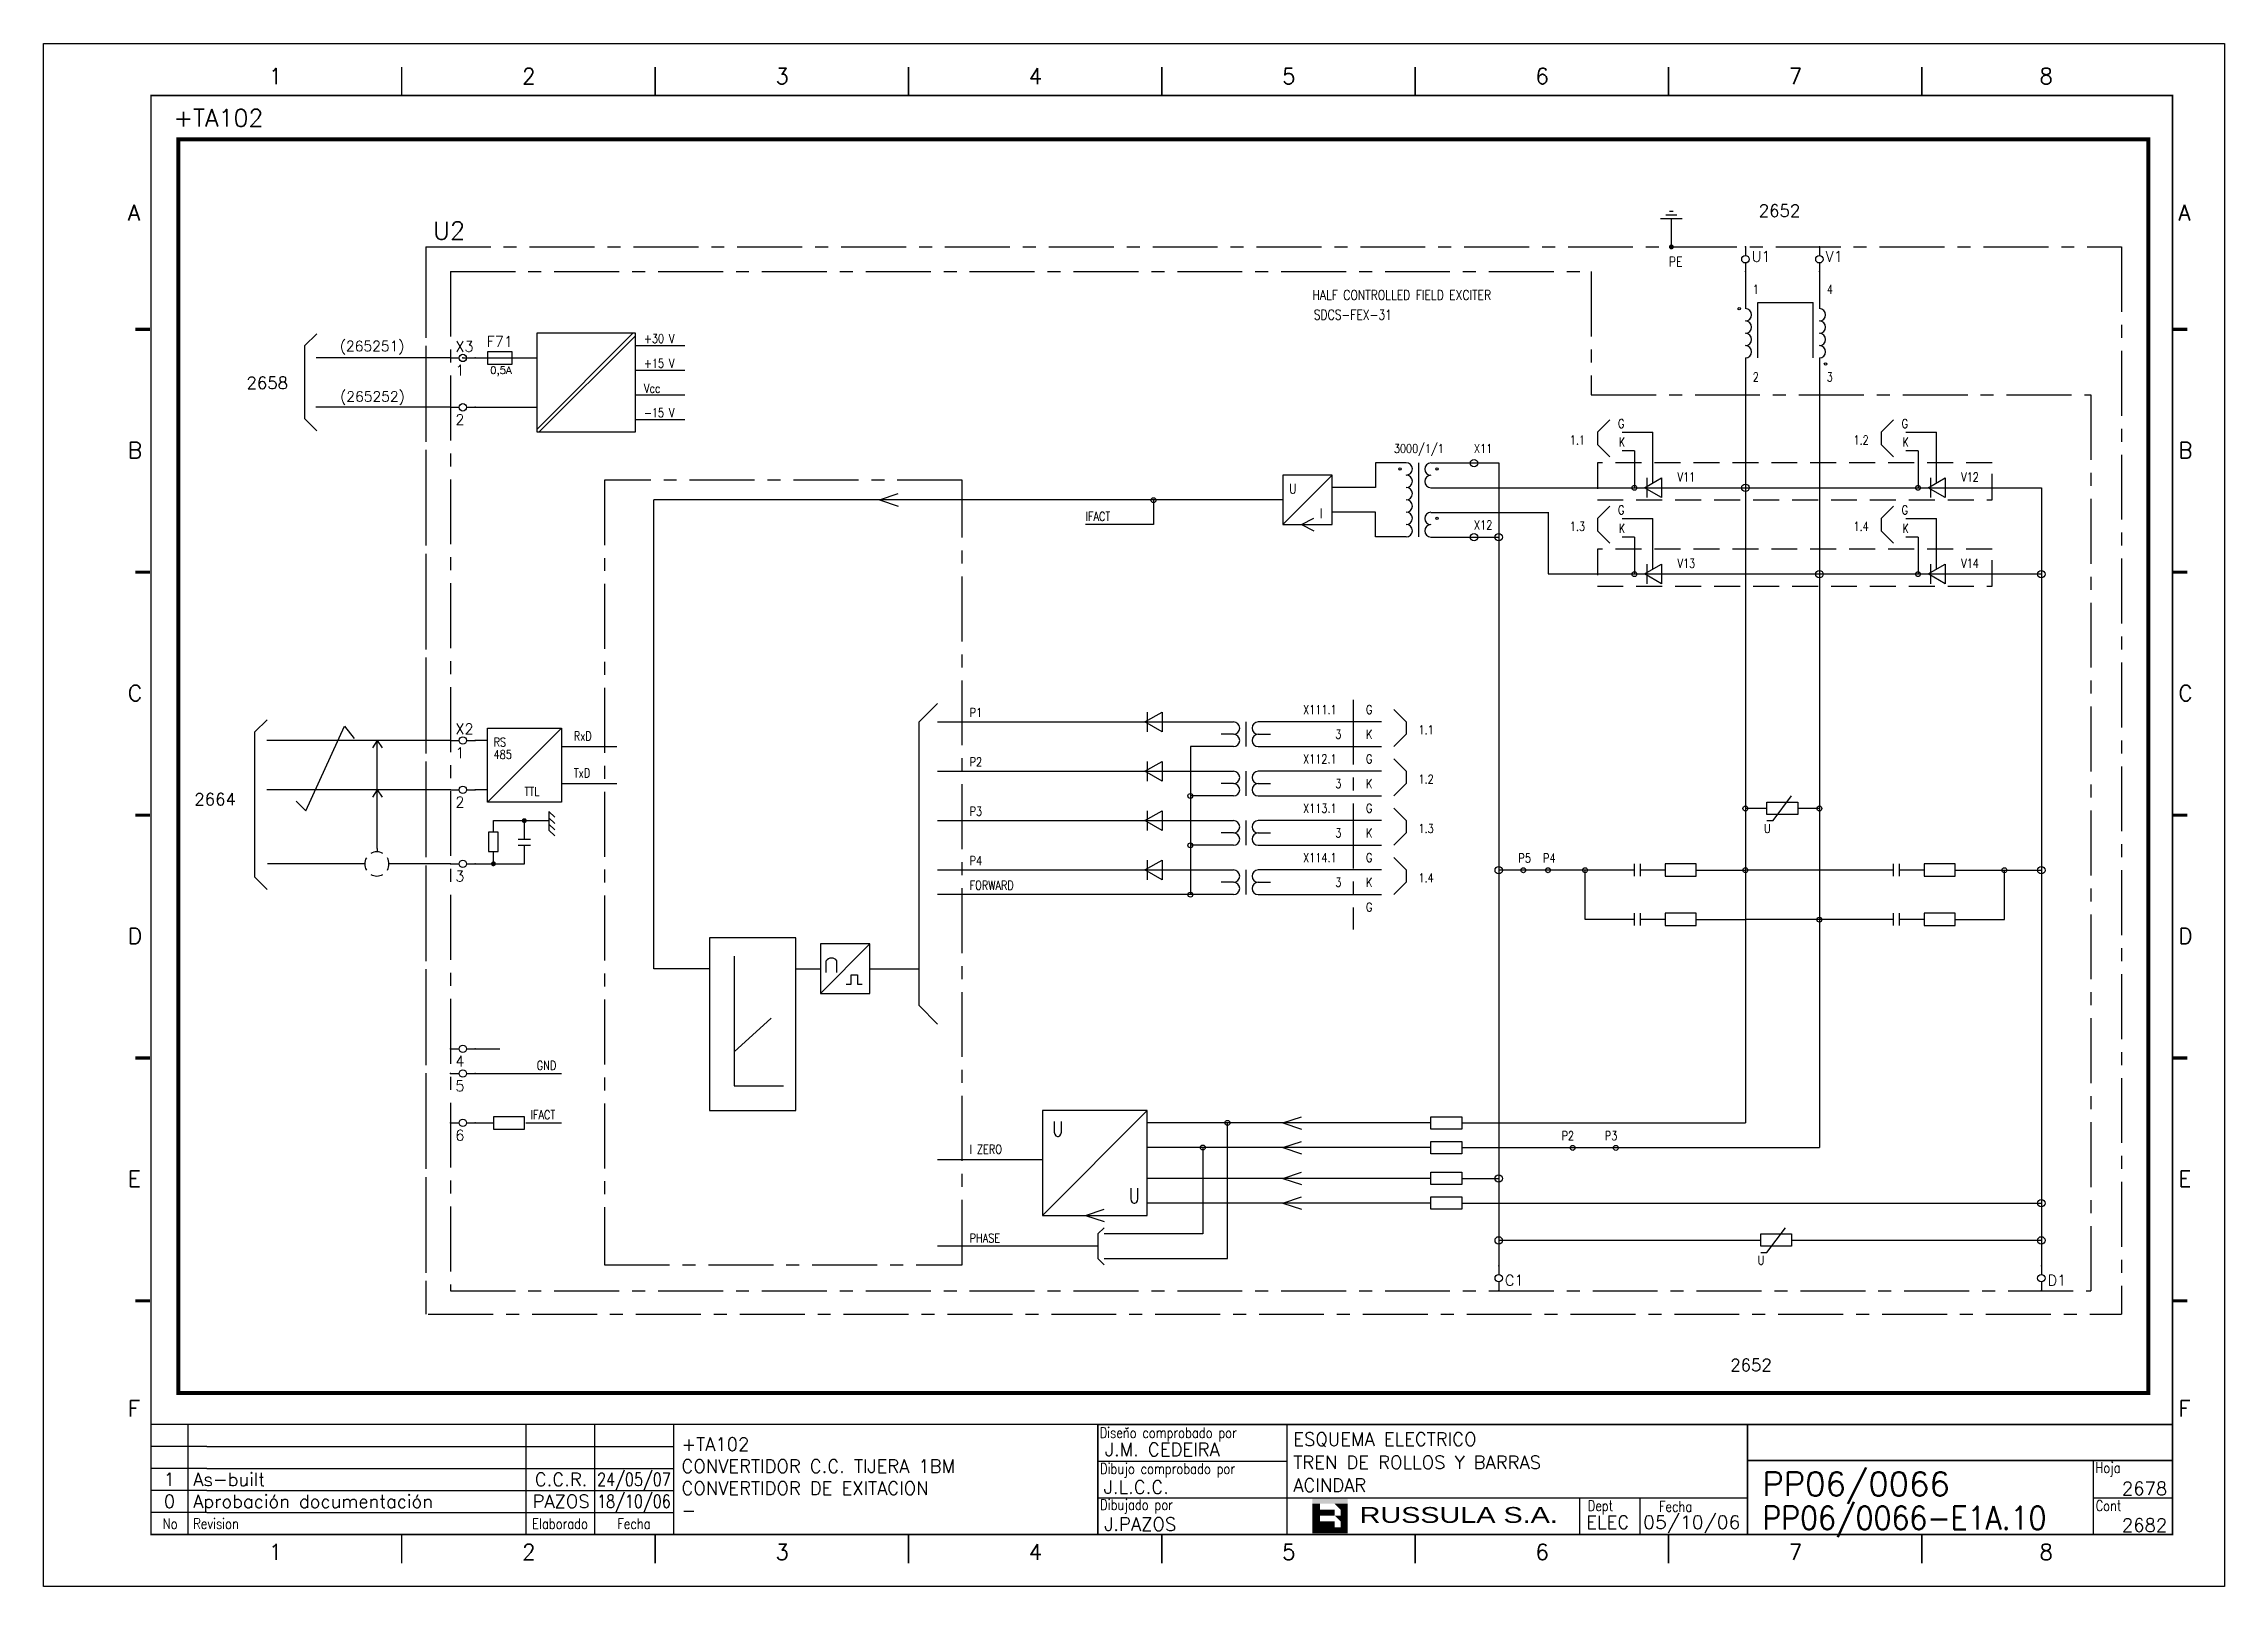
# Model space of a CAD drawing. Extents: x -25 to 1044, y -25744 to 292.
# Drawn here: x 323.4 to 743.4, y -17777.1 to -17480.1 of the extents above; entities that cross this region are included whole.
import ezdxf
from ezdxf.enums import TextEntityAlignment as Align

# ---------------------------------------------------------------- set-up
doc = ezdxf.new("R2010")
doc.units = 0
doc.header["$LTSCALE"] = 10
doc.header["$MEASUREMENT"] = 0
for name, pattern in [('CENTER', [2, 1.25, -0.25, 0.25, -0.25]), ('DASHDOT', [1, 0.5, -0.25, 0, -0.25]), ('DASHED', [0.75, 0.5, -0.25])]:
    doc.linetypes.add(name, pattern=pattern)
doc.layers.get('0').update_dxf_attribs({"linetype": 'CONTINUOUS'})
for name, color, linetype in [('1', 7, 'CONTINUOUS'), ('10', 5, 'CONTINUOUS'), ('102', 7, 'CONTINUOUS'), ('2', 7, 'CONTINUOUS'), ('25', 3, 'CONTINUOUS'), ('25K', 4, 'DASHED'), ('25PK', 4, 'CENTER'), ('35', 2, 'CONTINUOUS'), ('50', 1, 'CONTINUOUS'), ('8', 1, 'CONTINUOUS'), ('9', 6, 'CONTINUOUS'), ('DIBUJO', 7, 'CONTINUOUS'), ('NODE', 7, 'CONTINUOUS')]:
    doc.layers.add(name, color=color, linetype=linetype)
doc.styles.add('ABBSTYLE', font='ROMANS.SHX', dxfattribs={"width": 0.8})
doc.styles.add('HELVETICA', font='HELV.SHX')
doc.styles.add('LABEL', font='SIMPLEX', dxfattribs={"width": 0.8, "height": 4})
doc.styles.add('ROMANS', font='romans')
doc.styles.get("Standard").update_dxf_attribs({"font": 'simplex'})

msp = doc.modelspace()

# ---------------------------------------------------------------- texts
at = {"layer": '2', "color": 6}
for s, height, p in [('+TA102', 3.36, (348.46, -17496.07)), ('U2', 3.42, (398.45, -17517.8)), ('(265251)', 1.96, (380.48, -17539.29)), ('(265252)', 1.96, (380.54, -17549))]:
    msp.add_text(s, height=height, dxfattribs=at).set_placement(p)
at = {"layer": '2', "color": 7, "style": 'ROMANS'}
for s, p in [('2652', (653.74, -17513.42)), ('2658', (362.5, -17546.56)), ('2664', (352.45, -17626.72)), ('2652', (648.26, -17735.64))]:
    msp.add_text(s, height=2.333, dxfattribs=at).set_placement(p)
at = {"layer": '25', "style": 'ABBSTYLE', "width": 0.8}
for s, height, p in [('PE', 1.9, (636.44, -17523.02)), ('1', 1.71, (652.59, -17528.25)), ('4', 1.71, (666.84, -17528.25)), ('HALF CONTROLLED FIELD EXCITER', 1.9001, (567.8, -17529.43)), ('SDCS-FEX-31', 1.9001, (568.04, -17533.23)), ('+30 V', 1.71, (439.05, -17537.72)), ('+15 V', 1.71, (439.05, -17542.48)), ('2', 1.71, (652.59, -17545.11)), ('3', 1.71, (666.84, -17545.11)), ('Vcc', 1.71, (439.05, -17547.31)), ('-15 V', 1.71, (439.05, -17552)), ('1.1', 1.71, (617.36, -17557.25)), ('1.2', 1.71, (671.99, -17557.25)), ('3000/1/1', 1.71, (583.47, -17558.89)), ('X11', 1.71, (598.91, -17558.89)), ('V11', 1.71, (638.1, -17564.38)), ('V12', 1.71, (692.73, -17564.38)), ('U', 1.9, (563.29, -17566.72)), ('IFACT', 1.71, (524.1, -17571.95)), ('I', 1.9, (569.22, -17571.47)), ('X12', 1.71, (598.91, -17573.61)), ('1.3', 1.71, (617.36, -17573.88)), ('1.4', 1.71, (671.99, -17573.88)), ('V13', 1.71, (638.1, -17581)), ('V14', 1.71, (692.73, -17581)), ('P1', 1.71, (501.77, -17609.71)), ('RS', 1.71, (410.09, -17615.41)), ('RxD', 1.71, (425.53, -17614.23)), ('1.1', 1.71, (588.22, -17613.04)), ('485', 1.71, (410.09, -17617.79)), ('P2', 1.71, (501.77, -17619.21)), ('TxD', 1.71, (425.53, -17621.35)), ('1.2', 1.71, (588.22, -17622.54)), ('TTL', 1.71, (416.03, -17624.92)), ('P3', 1.71, (501.77, -17628.72)), ('1.3', 1.71, (588.22, -17632.04)), ('U', 1.71, (654.73, -17632.04)), ('P4', 1.71, (501.77, -17638.22)), ('1.4', 1.71, (588.22, -17641.54)), ('P5', 1.71, (607.46, -17637.74)), ('P4', 1.71, (612.21, -17637.74)), ('FORWARD', 1.71, (501.77, -17642.97)), ('GND', 1.71, (418.4, -17677.64)), ('IFACT', 1.71, (417.21, -17687.14)), ('U', 2.85, (517.68, -17690.47)), ('P2', 1.71, (615.78, -17691.18)), ('P3', 1.71, (624.09, -17691.18)), ('I ZERO', 1.71, (501.77, -17693.79)), ('U', 2.85, (532.41, -17703.3)), ('PHASE', 1.71, (501.77, -17710.9)), ('U', 1.71, (653.54, -17715.17))]:
    msp.add_text(s, height=height, dxfattribs=at).set_placement(p)
for s, p in [('G', (627.26, -17553.23)), ('K', (627.41, -17556.78)), ('G', (681.89, -17553.23)), ('K', (682.04, -17556.78)), ('G', (627.26, -17569.86)), ('K', (627.41, -17573.41)), ('G', (681.89, -17569.86)), ('K', (682.04, -17573.41)), ('X111.1', (569.22, -17608.29)), ('G', (578.72, -17608.29)), ('3', (572.79, -17613.04)), ('K', (578.72, -17613.04)), ('X112.1', (569.22, -17617.79)), ('G', (578.72, -17617.79)), ('3', (572.79, -17622.54)), ('K', (578.72, -17622.54)), ('X113.1', (569.22, -17627.29)), ('G', (578.72, -17627.29)), ('3', (572.79, -17632.04)), ('K', (578.72, -17632.04)), ('X114.1', (569.22, -17636.79)), ('G', (578.72, -17636.79)), ('3', (572.79, -17641.54)), ('K', (578.72, -17641.54)), ('G', (578.72, -17646.32))]:
    msp.add_text(s, height=1.71, dxfattribs=at).set_placement(p, align=Align.MIDDLE)

# ---------------------------------------------------------------- blocks, each defined once
blk = doc.blocks.new('newcajec')
at = {"layer": '1'}
for p, q in [((179.4, 20.85), (0.13, 20.85)), ((7, 20.85), (7, 0)), ((71, 20.85), (71, 0)), ((84, 20.85), (84, 0.09)), ((99, 20.85), (99, 0)), ((215.2, 20.8), (215.2, 0)), ((10.6, 16.64), (0, 16.64)), ((10.6, 16.64), (99, 16.64)), ((184.64, 20.18), (184.81, 20.01)), ((184.81, 20.01), (185.18, 20.25)), ((10.6, 12.48), (0, 12.48)), ((10.6, 12.48), (99, 12.48)), ((179.4, 13.87), (215.2, 13.87)), ((368, 14.06), (368, 0)), ((10.6, 8.32), (0, 8.32)), ((10.6, 8.32), (99, 8.32)), ((10.6, 4.16), (0, 4.16)), ((10.6, 4.16), (99, 4.16)), ((179.4, 6.93), (267.63, 6.93)), ((267.63, 6.93), (302.5, 6.93)), ((270.63, 6.91), (270.63, 0)), ((282.07, 6.93), (282.07, 0)), ((368, 6.93), (383, 6.93))]:
    blk.add_line(p, q, dxfattribs=at)
for points in [[(47.5, 272.5, 0.3, 0.3, 0), (47.5, 277.91, 0.3, 0.3, 0)], [(95.5, 272.5, 0.3, 0.3, 0), (95.5, 277.91, 0.3, 0.3, 0)], [(143.5, 272.5, 0.3, 0.3, 0), (143.5, 277.91, 0.3, 0.3, 0)], [(191.5, 272.5, 0.3, 0.3, 0), (191.5, 277.91, 0.3, 0.3, 0)], [(239.5, 272.5, 0.3, 0.3, 0), (239.5, 277.91, 0.3, 0.3, 0)], [(287.5, 272.5, 0.3, 0.3, 0), (287.5, 277.91, 0.3, 0.3, 0)], [(335.5, 272.5, 0.3, 0.3, 0), (335.5, 277.91, 0.3, 0.3, 0)], [(-2.99, 228.23, 0.6, 0.6, 0), (-0.18, 228.23, 0.6, 0.6, 0)], [(383.01, 228.23, 0.6, 0.6, 0), (385.82, 228.23, 0.6, 0.6, 0)], [(-2.99, 182.23, 0.6, 0.6, 0), (-0.18, 182.23, 0.6, 0.6, 0)], [(383.01, 182.23, 0.6, 0.6, 0), (385.82, 182.23, 0.6, 0.6, 0)], [(-2.99, 136.23, 0.6, 0.6, 0), (-0.18, 136.23, 0.6, 0.6, 0)], [(383.01, 136.23, 0.6, 0.6, 0), (385.82, 136.23, 0.6, 0.6, 0)], [(-2.99, 90.23, 0.6, 0.6, 0), (-0.18, 90.23, 0.6, 0.6, 0)], [(383.01, 90.23, 0.6, 0.6, 0), (385.82, 90.23, 0.6, 0.6, 0)], [(-2.99, 44.23, 0.6, 0.6, 0), (-0.18, 44.23, 0.6, 0.6, 0)], [(383.01, 44.23, 0.6, 0.6, 0), (385.82, 44.23, 0.6, 0.6, 0)], [(383, 20.8, 0.3, 0.3, 0), (179.4, 20.8, 0.3, 0.3, 0), (179.4, 0, 0.3, 0.3, 0)], [(302.5, 20.8, 0.3, 0.3, 0), (302.5, 0, 0.3, 0.3, 0)], [(302.5, 14, 0.3, 0.3, 0), (383, 14, 0.3, 0.3, 0)], [(47.5, -5.5, 0.3, 0.3, 0), (47.5, -0.09, 0.3, 0.3, 0)], [(95.5, -5.5, 0.3, 0.3, 0), (95.5, -0.09, 0.3, 0.3, 0)], [(143.5, -5.5, 0.3, 0.3, 0), (143.5, -0.09, 0.3, 0.3, 0)], [(191.5, -5.5, 0.3, 0.3, 0), (191.5, -0.09, 0.3, 0.3, 0)], [(239.5, -5.5, 0.3, 0.3, 0), (239.5, -0.09, 0.3, 0.3, 0)], [(287.5, -5.5, 0.3, 0.3, 0), (287.5, -0.09, 0.3, 0.3, 0)], [(335.5, -5.5, 0.3, 0.3, 0), (335.5, -0.09, 0.3, 0.3, 0)]]:
    blk.add_lwpolyline(points, format="xyseb", dxfattribs=at)
at = {"layer": '1', "const_width": 0.3}
blk.add_lwpolyline([(0, 0), (0, 272.5), (383, 272.5), (383, 0)], close=True, dxfattribs=at)
at = {"layer": '2', "color": 14}
for p, q in [((221.42, 4.69), (221.42, 5.81)), ((221.42, 2.47), (221.42, 3.58))]:
    blk.add_line(p, q, dxfattribs=at)
for points in [[(220.05, 5.81), (220.05, 6.92), (226.74, 5.81), (226.74, 6.92)], [(221.42, 2.47), (220.05, 2.47), (221.42, 5.81), (220.05, 5.81)], [(221.42, 4.69), (224.25, 4.69), (221.42, 3.58), (224.25, 3.58)], [(224.25, 5.81), (225.37, 5.81), (225.37, 4.69)], [(225.37, 5.81), (226.74, 5.81), (225.37, 1.35), (226.74, 1.35)], [(224.25, 0.24), (224.25, 2.47), (220.05, 0.24), (220.05, 2.47)], [(224.25, 3.58), (225.37, 3.58), (225.37, 2.47)], [(226.74, 1.35), (226.74, 0.24), (224.25, 1.35), (224.25, 0.24)]]:
    blk.add_solid(points, dxfattribs=at)
at = {"layer": '1', "style": 'ROMANS'}
for s, p in [('1', (22.29, 274.68)), ('2', (70.29, 274.68)), ('3', (118.29, 274.68)), ('4', (166.29, 274.68)), ('5', (214.29, 274.68)), ('6', (262.29, 274.68)), ('7', (310.29, 274.68)), ('8', (357.79, 274.68)), ('A', (-4.37, 248.84)), ('A', (384.13, 248.84)), ('B', (-4.37, 203.84)), ('B', (384.13, 203.84)), ('C', (-4.37, 157.84)), ('C', (384.13, 157.84)), ('D', (-4.37, 111.84)), ('D', (384.13, 111.84)), ('E', (-4.37, 65.84)), ('E', (384.13, 65.84)), ('F', (-4.37, 22.34)), ('F', (384.13, 22.34)), ('1', (22.29, -4.82)), ('2', (70.29, -4.82)), ('3', (118.29, -4.82)), ('4', (166.29, -4.82)), ('5', (214.29, -4.82)), ('6', (262.29, -4.82)), ('7', (310.29, -4.82)), ('8', (357.79, -4.82))]:
    blk.add_text(s, height=3, dxfattribs=at).set_placement(p)
at = {"layer": '1', "style": 'LABEL', "width": 0.8}
for s, p in [('Diseno comprobado por', (179.73, 18.27)), ('Dibujo comprobado por', (179.81, 11.47)), ('Hoja', (368.38, 11.66)), ('Dibujado por', (179.83, 4.64)), ('Fecha', (285.71, 4.3)), ('Cont', (368.43, 4.46)), ('No', (2.23, 1.05)), ('Revision', (8, 1.05))]:
    blk.add_text(s, height=2, dxfattribs=at).set_placement(p)
for s, p in [('Dept', (274.61, 4.44)), ('Elaborado', (77.5, 1.05)), ('Fecha', (91.5, 1.05))]:
    blk.add_text(s, height=2, dxfattribs=at).set_placement(p, align=Align.CENTER)
at = {"layer": '10', "style": 'ROMANS'}
for tag, p in [('REV41', (3.5, 18.74)), ('REV43', (77.7, 18.74)), ('REV31', (3.5, 14.58)), ('REV33', (77.7, 14.58)), ('REV21', (3.5, 10.42)), ('REV23', (77.7, 10.42)), ('REV11', (3.5, 6.27)), ('REV13', (77.7, 6.27))]:
    blk.add_attdef(tag, text='', height=2.5, dxfattribs=at).set_placement(p, align=Align.MIDDLE)
for tag, p, height in [('REV42', (8, 17.49), 2.5), ('SHEETNAME1', (100.5, 15.83), 2.5), ('DESIGNCHECK', (180.74, 14.83), 2.5), ('DOCUMENTTYPE', (216.43, 16.8), 2.5), ('NOTA', (305.32, 15.8), 3), ('REV32', (8, 13.33), 2.5), ('SHEETNAME2', (100.5, 11.67), 2.5), ('OBJECT', (216.43, 12.4), 2.5), ('REV22', (8, 9.17), 2.5), ('SHEETNAME3', (100.5, 7.51), 2.5), ('DRAWINGCHECK', (180.53, 7.71), 2.5), ('CUSTOMER', (216.43, 8.08), 2.5), ('ORDER', (305.32, 7.3), 4.5), ('REV12', (8, 5.01), 2.5), ('SHEETNAME4', (100.5, 3.35), 2.5), ('DOCUMENT_ID', (305.32, 0.93), 4.4), ('USER', (180.63, 0.71), 2.5), ('DEPARTMENT', (271.93, 1.05), 2.5)]:
    blk.add_attdef(tag, p, '', height=height, dxfattribs=at)
for tag, width, p, p2 in [('REV44', 1.221199, (84.53, 17.49), (98.48, 17.49)), ('REV34', 1.221199, (84.53, 13.33), (98.48, 13.33)), ('REV24', 1.221199, (84.53, 9.17), (98.48, 9.17)), ('REV14', 1.221199, (84.53, 5.01), (98.48, 5.01)), ('CREATED2', 7.039915, (282.71, 1.05), (301.14, 1.05))]:
    blk.add_attdef(tag, text='', height=2.5, dxfattribs=dict(at, width=width)).set_placement(p, p2, align=Align.FIT)
for tag, p in [('SHEET', (382, 7.43)), ('NEXTSHEET', (382, 0.5))]:
    blk.add_attdef(tag, text='', height=2.5, dxfattribs=at).set_placement(p, align=Align.RIGHT)
at = {"layer": 'DIBUJO', "color": 14, "style": 'HELVETICA', "width": 1.3}
blk.add_text('RUSSULA S.A.', height=3, dxfattribs=at).set_placement((229, 2.19))
blk = doc.blocks.new('NOD', base_point=(237.5, 170))
at = {"layer": 'NODE'}
blk.add_point((237.5, 170), dxfattribs=at)
blk = doc.blocks.new('$$PLL21C')
for p, q in [((-2.5, 0), (-0.75, 0)), ((0.75, 0), (2.5, 0))]:
    blk.add_line(p, q)
at = {"layer": '2'}
blk.add_circle((0, 0), 0.75, dxfattribs=at)
for p in [(-2.5, 0), (2.5, 0)]:
    blk.add_blockref('NOD', p, dxfattribs=at)
at = {"layer": '8'}
blk.add_attdef('*A', (-1.5, -3.575), '', height=2.15, dxfattribs=at)
at = {"layer": '9'}
blk.add_attdef('ID', (-1.5, 1.25), '', height=2.15, dxfattribs=at)
blk = doc.blocks.new('$072101S')
at = {"layer": '2'}
for p, q in [((0, 0), (0, 15)), ((1.25, 10), (-1.25, 10)), ((-1.25, 10), (-1.25, 5)), ((1.25, 5), (1.25, 10)), ((-1.25, 5), (1.25, 5))]:
    blk.add_line(p, q, dxfattribs=at)
for p in [(0, 15), (0, 0)]:
    blk.add_blockref('NOD', p, dxfattribs=at)
at = {"layer": '8'}
blk.add_attdef('2A', (3.325, 11), '', height=2.15, rotation=90, dxfattribs=at)
blk.add_attdef('ID', text='', height=2.15, rotation=90, dxfattribs=at).set_placement((-2.25, 7.5), align=Align.CENTER)
blk.add_attdef('1A', text='', height=2.15, rotation=90, dxfattribs=at).set_placement((3.325, 4), align=Align.RIGHT)
blk = doc.blocks.new('$$PLD12C')
for p, q in [((0, 2.5), (0, 0.75)), ((0, -0.75), (0, -2.5))]:
    blk.add_line(p, q)
at = {"layer": '2'}
blk.add_circle((0, 0), 0.75, dxfattribs=at)
for p in [(0, 2.5), (0, -2.5)]:
    blk.add_blockref('NOD', p, dxfattribs=at)
at = {"layer": '8'}
blk.add_attdef('*A', (1.25, -1.5), '', height=2.15, dxfattribs=at)
at = {"layer": '9'}
blk.add_attdef('ID', text='', height=2.15, dxfattribs=at).set_placement((-1.25, -1.5), align=Align.RIGHT)
blk = doc.blocks.new('$$PLU21C')
for p, q in [((0, 2.5), (0, 0.75)), ((0, -0.75), (0, -2.5))]:
    blk.add_line(p, q)
at = {"layer": '2'}
blk.add_circle((0, 0), 0.75, dxfattribs=at)
for p in [(0, 2.5), (0, -2.5)]:
    blk.add_blockref('NOD', p, dxfattribs=at)
at = {"layer": '8'}
blk.add_attdef('*A', (1.25, -0.5), '', height=2.15, dxfattribs=at)
at = {"layer": '9'}
blk.add_attdef('ID', text='', height=2.15, dxfattribs=at).set_placement((-1.25, -0.5), align=Align.RIGHT)
blk = doc.blocks.new('$030107')
at = {"layer": '102'}
for start, end in [(150, 210), (60, 120), (330, 30), (240, 300)]:
    blk.add_arc((0, 0), 2.5, start, end, dxfattribs=at)

# ---------------------------------------------------------------- linework, layer by layer
at = {"layer": '2', "color": 7}
for p, q in [((376.02, -17535.94), (373.69, -17538.27)), ((373.69, -17538.27), (373.69, -17552.27)), ((418.4, -17554.37), (436.93, -17535.85)), ((437.4, -17535.85), (418.4, -17535.85)), ((418.4, -17535.85), (418.4, -17554.85)), ((437.4, -17536.32), (418.88, -17554.85)), ((437.4, -17554.85), (437.4, -17535.85)), ((437.4, -17538.22), (446.9, -17538.22)), ((401.77, -17540.6), (375.91, -17540.6)), ((437.4, -17542.97), (446.9, -17542.97)), ((401.77, -17550.1), (375.85, -17550.1)), ((406.52, -17550.1), (418.4, -17550.1)), ((437.4, -17547.72), (446.9, -17547.72)), ((373.69, -17552.27), (376.02, -17554.6)), ((418.4, -17554.85), (437.4, -17554.85)), ((437.4, -17552.47), (446.9, -17552.47)), ((364.11, -17612.57), (366.45, -17610.24)), ((364.11, -17640.58), (364.11, -17612.57)), ((401.77, -17614.23), (366.43, -17614.23)), ((373.9, -17627.76), (381.36, -17611.5)), ((381.36, -17611.5), (383.23, -17613.84)), ((387.69, -17614.23), (386.76, -17615.63)), ((387.69, -17635.05), (387.69, -17614.23)), ((387.69, -17614.23), (388.62, -17615.63)), ((401.77, -17623.73), (366.43, -17623.73)), ((372.03, -17625.9), (373.9, -17627.76)), ((387.69, -17623.73), (386.76, -17625.13)), ((387.69, -17623.73), (388.62, -17625.13)), ((387.69, -17635.05), (387.69, -17635.68)), ((385.26, -17637.98), (366.53, -17637.98)), ((401.77, -17637.98), (389.93, -17637.98)), ((366.45, -17642.91), (364.11, -17640.58))]:
    msp.add_line(p, q, dxfattribs=at)
at = {"layer": '2', "color": 3, "linetype": 'DASHDOT'}
msp.add_lwpolyline([(349.38, -17498.49, 0.784, 0.784, 0), (728.77, -17498.49, 0.784, 0.784, 0), (728.77, -17739.84, 0.784, 0.784, 0), (349.38, -17739.84, 0.784, 0.784, 0), (349.38, -17498.49, 0.784, 0.784, 0)], format="xyseb", dxfattribs=at)
at = {"layer": '25'}
for p, q in [((625.04, -17552.5), (622.66, -17554.88)), ((622.66, -17554.88), (622.66, -17557.25)), ((679.67, -17552.5), (677.29, -17554.88)), ((677.29, -17554.88), (677.29, -17557.25)), ((622.66, -17557.25), (625.04, -17559.63)), ((677.29, -17557.25), (679.67, -17559.63)), ((625.04, -17569.13), (622.66, -17571.5)), ((622.66, -17571.5), (622.66, -17573.88)), ((679.67, -17569.13), (677.29, -17571.5)), ((677.29, -17571.5), (677.29, -17573.88)), ((622.66, -17573.88), (625.04, -17576.25)), ((677.29, -17573.88), (679.67, -17576.25)), ((492.03, -17610.66), (495.59, -17607.1)), ((583.47, -17608.29), (585.85, -17610.66)), ((492.03, -17665.29), (492.03, -17610.66)), ((585.85, -17613.04), (583.47, -17615.41)), ((585.85, -17610.66), (585.85, -17613.04)), ((583.47, -17617.79), (585.85, -17620.16)), ((585.85, -17622.54), (583.47, -17624.92)), ((585.85, -17620.16), (585.85, -17622.54)), ((583.47, -17627.29), (585.85, -17629.67)), ((585.85, -17629.67), (585.85, -17632.04)), ((585.85, -17632.04), (583.47, -17634.42)), ((583.47, -17636.79), (585.85, -17639.17)), ((585.85, -17639.17), (585.85, -17641.54)), ((585.85, -17641.54), (583.47, -17643.92)), ((492.03, -17665.29), (495.59, -17668.86)), ((526.47, -17709.23), (527.66, -17708.05)), ((526.47, -17709.23), (526.47, -17713.98)), ((526.47, -17713.98), (527.66, -17715.17))]:
    msp.add_line(p, q, dxfattribs=at)
at = {"layer": '25K'}
for points in [[(622.66, -17560.79), (622.66, -17567.91), (698.67, -17567.91), (698.67, -17560.79)], [(622.66, -17577.41), (622.66, -17584.54), (698.67, -17584.54), (698.67, -17577.41)]]:
    msp.add_lwpolyline(points, close=True, dxfattribs=at)
at = {"layer": '25PK'}
for p, q in [((397.02, -17519.22), (723.61, -17519.22)), ((397.02, -17519.22), (723.61, -17519.22)), ((397.02, -17519.22), (397.02, -17724.2)), ((397.02, -17519.22), (397.02, -17724.2)), ((723.61, -17519.22), (723.61, -17724.67)), ((397.02, -17523.29), (397.02, -17724.67)), ((397.02, -17523.29), (397.02, -17724.67)), ((401.77, -17523.97), (621.48, -17523.97)), ((401.77, -17523.97), (401.77, -17720.16)), ((621.48, -17523.97), (621.48, -17547.72)), ((621.48, -17547.72), (717.67, -17547.72)), ((717.67, -17547.72), (717.67, -17720.16)), ((431.46, -17564.11), (431.46, -17715.17)), ((500.34, -17564.11), (431.46, -17564.11)), ((500.34, -17715.17), (500.34, -17564.11)), ((575.64, -17606.39), (575.64, -17650.61)), ((431.46, -17715.17), (500.34, -17715.17)), ((401.77, -17720.16), (717.67, -17720.16)), ((397.5, -17724.67), (723.61, -17724.67)), ((397.5, -17724.67), (723.61, -17724.67))]:
    msp.add_line(p, q, dxfattribs=at)
at = {"layer": '35', "linetype": 'Continuous'}
for p, q in [((639.02, -17513.83), (634.82, -17513.83)), ((637.97, -17513.13), (635.87, -17513.13)), ((637.27, -17512.43), (636.57, -17512.43)), ((636.92, -17518.98), (636.92, -17513.83)), ((416.03, -17629.66), (420.75, -17629.66))]:
    msp.add_line(p, q, dxfattribs=at)
at = {"layer": '35'}
for p, q in [((627.41, -17554.91), (633.37, -17554.91)), ((633.35, -17564.62), (633.35, -17554.91)), ((682.04, -17554.91), (688, -17554.91)), ((687.98, -17564.62), (687.98, -17554.91)), ((629.79, -17558.47), (627.41, -17558.47)), ((629.79, -17558.47), (629.79, -17565.59)), ((684.42, -17558.47), (682.04, -17558.47)), ((684.42, -17558.47), (684.42, -17565.59)), ((562.1, -17572.66), (571.6, -17563.16)), ((562.1, -17563.16), (562.1, -17572.66)), ((571.6, -17563.16), (562.1, -17563.16)), ((571.6, -17572.66), (571.6, -17563.16)), ((579.91, -17560.79), (579.91, -17565.54)), ((585.85, -17560.79), (579.91, -17560.79)), ((631.72, -17565.57), (635.02, -17563.66)), ((632.17, -17563.66), (632.17, -17567.47)), ((635.02, -17563.66), (635.02, -17567.47)), ((686.35, -17565.57), (689.64, -17563.66)), ((686.79, -17563.66), (686.79, -17567.47)), ((689.64, -17563.66), (689.64, -17567.47)), ((562.1, -17567.91), (440.96, -17567.91)), ((440.96, -17658.17), (440.96, -17567.91)), ((484.43, -17567.91), (487.99, -17566.72)), ((484.43, -17567.91), (487.99, -17569.1)), ((579.91, -17565.54), (571.6, -17565.54)), ((635.02, -17567.47), (631.72, -17565.57)), ((689.64, -17567.47), (686.35, -17565.57)), ((562.1, -17572.66), (571.6, -17572.66)), ((565.66, -17572.66), (568.04, -17571.47)), ((565.66, -17572.66), (568.04, -17573.85)), ((579.91, -17570.29), (571.6, -17570.29)), ((579.91, -17575.04), (579.91, -17570.29)), ((627.41, -17571.53), (633.37, -17571.53)), ((633.35, -17581.25), (633.35, -17571.53)), ((682.04, -17571.53), (688, -17571.53)), ((687.98, -17581.25), (687.98, -17571.53)), ((585.85, -17575.04), (579.91, -17575.04)), ((629.79, -17575.09), (627.41, -17575.09)), ((629.79, -17575.09), (629.79, -17582.22)), ((684.42, -17575.09), (682.04, -17575.09)), ((684.42, -17575.09), (684.42, -17582.22)), ((631.72, -17582.19), (635.02, -17580.29)), ((632.17, -17580.29), (632.17, -17584.09)), ((635.02, -17580.29), (635.02, -17584.09)), ((686.35, -17582.19), (689.64, -17580.29)), ((686.79, -17580.29), (686.79, -17584.09)), ((689.64, -17580.29), (689.64, -17584.09)), ((635.02, -17584.09), (631.72, -17582.19)), ((689.64, -17584.09), (686.35, -17582.19)), ((651.17, -17598.82), (651.17, -17687.86)), ((535.53, -17610.66), (538.82, -17608.76)), ((535.97, -17608.76), (535.97, -17612.56)), ((538.82, -17608.76), (538.82, -17612.56)), ((408.9, -17614.23), (406.52, -17614.23)), ((408.9, -17626.1), (423.15, -17611.85)), ((408.9, -17626.1), (408.9, -17611.85)), ((408.9, -17611.85), (423.15, -17611.85)), ((423.15, -17611.85), (423.15, -17626.1)), ((495.59, -17610.66), (552.6, -17610.66)), ((538.82, -17612.56), (535.53, -17610.66)), ((552.6, -17613.04), (550.22, -17613.04)), ((554.97, -17610.66), (554.97, -17615.41)), ((581.1, -17610.66), (557.35, -17610.66)), ((557.35, -17613.04), (559.72, -17613.04)), ((423.15, -17615.41), (433.84, -17615.41)), ((535.53, -17620.16), (538.82, -17618.26)), ((535.97, -17618.26), (535.97, -17622.06)), ((538.82, -17618.26), (538.82, -17622.06)), ((544.28, -17615.41), (544.28, -17643.92)), ((552.6, -17615.41), (544.28, -17615.41)), ((557.35, -17615.41), (581.1, -17615.41)), ((665.42, -17615.44), (665.42, -17692.61)), ((423.15, -17622.54), (433.84, -17622.54)), ((495.59, -17620.16), (552.6, -17620.16)), ((538.82, -17622.06), (535.53, -17620.16)), ((552.6, -17622.54), (550.22, -17622.54)), ((554.97, -17620.16), (554.97, -17624.92)), ((581.1, -17620.16), (557.35, -17620.16)), ((557.35, -17622.54), (559.72, -17622.54)), ((408.9, -17623.73), (406.52, -17623.73)), ((423.15, -17626.1), (408.9, -17626.1)), ((552.6, -17624.92), (544.28, -17624.92)), ((557.35, -17624.92), (581.1, -17624.92)), ((651.17, -17627.29), (655.32, -17627.29)), ((655.32, -17626.1), (661.26, -17626.1)), ((655.32, -17628.48), (655.32, -17626.1)), ((656.51, -17629.67), (660.07, -17624.92)), ((660.07, -17626.1), (661.26, -17626.1)), ((660.07, -17626.1), (660.07, -17626.1)), ((661.26, -17626.1), (661.26, -17628.48)), ((661.26, -17627.29), (665.42, -17627.29)), ((420.75, -17627.89), (421.9, -17629)), ((420.75, -17627.89), (420.75, -17631.48)), ((420.75, -17629.13), (421.9, -17630.25)), ((420.75, -17630.32), (421.9, -17631.43)), ((420.75, -17631.48), (421.9, -17632.59)), ((495.59, -17629.67), (552.6, -17629.67)), ((535.53, -17629.67), (538.82, -17627.77)), ((538.82, -17631.57), (535.53, -17629.67)), ((535.97, -17627.77), (535.97, -17631.57)), ((538.82, -17627.77), (538.82, -17631.57)), ((554.97, -17629.67), (554.97, -17634.42)), ((581.1, -17629.67), (557.35, -17629.67)), ((661.26, -17628.48), (655.32, -17628.48)), ((655.32, -17629.67), (656.51, -17629.67)), ((409.07, -17631.91), (409.07, -17635.63)), ((410.94, -17631.91), (409.07, -17631.91)), ((409.07, -17635.63), (410.94, -17635.63)), ((410.94, -17635.63), (410.94, -17631.91)), ((414.81, -17633.23), (417.18, -17633.23)), ((414.81, -17634.42), (417.18, -17634.42)), ((552.6, -17634.42), (544.28, -17634.42)), ((552.6, -17632.04), (550.22, -17632.04)), ((557.35, -17632.04), (559.72, -17632.04)), ((557.35, -17634.42), (581.1, -17634.42)), ((406.52, -17637.98), (416.03, -17637.98)), ((495.59, -17639.17), (552.6, -17639.17)), ((535.53, -17639.17), (538.82, -17637.27)), ((538.82, -17641.07), (535.53, -17639.17)), ((535.97, -17637.27), (535.97, -17641.07)), ((538.82, -17637.27), (538.82, -17641.07)), ((554.97, -17639.17), (554.97, -17643.92)), ((581.1, -17639.17), (557.35, -17639.17)), ((629.79, -17639.2), (603.66, -17639.2)), ((620.29, -17648.7), (620.29, -17639.22)), ((629.79, -17640.38), (629.79, -17638.01)), ((630.98, -17640.38), (630.98, -17638.01)), ((635.73, -17639.2), (630.98, -17639.2)), ((641.67, -17638.01), (635.73, -17638.01)), ((635.73, -17638.01), (635.73, -17640.38)), ((641.67, -17640.38), (641.67, -17638.01)), ((641.67, -17639.2), (651.17, -17639.2)), ((679.67, -17639.2), (651.17, -17639.2)), ((679.67, -17640.38), (679.67, -17638.01)), ((680.86, -17640.38), (680.86, -17638.01)), ((685.61, -17639.2), (680.86, -17639.2)), ((691.54, -17638.01), (685.61, -17638.01)), ((685.61, -17638.01), (685.61, -17640.38)), ((691.54, -17640.38), (691.54, -17638.01)), ((691.54, -17639.2), (708.17, -17639.2)), ((701.05, -17648.7), (701.05, -17639.22)), ((552.6, -17643.92), (495.59, -17643.92)), ((552.6, -17641.54), (550.22, -17641.54)), ((557.35, -17641.54), (559.72, -17641.54)), ((557.35, -17643.92), (581.1, -17643.92)), ((557.35, -17643.92), (581.1, -17643.92)), ((635.73, -17640.38), (641.67, -17640.38)), ((685.61, -17640.38), (691.54, -17640.38)), ((629.79, -17649.88), (629.79, -17647.51)), ((630.98, -17649.88), (630.98, -17647.51)), ((641.67, -17647.51), (635.73, -17647.51)), ((635.73, -17647.51), (635.73, -17649.88)), ((641.67, -17649.88), (641.67, -17647.51)), ((679.67, -17649.88), (679.67, -17647.51)), ((680.86, -17649.88), (680.86, -17647.51)), ((691.54, -17647.51), (685.61, -17647.51)), ((685.61, -17647.51), (685.61, -17649.88)), ((691.54, -17649.88), (691.54, -17647.51)), ((468.28, -17652.23), (451.65, -17652.23)), ((451.65, -17652.23), (451.65, -17685.48)), ((468.28, -17685.48), (468.28, -17652.23)), ((629.79, -17648.7), (620.29, -17648.7)), ((635.73, -17648.7), (630.98, -17648.7)), ((635.73, -17649.88), (641.67, -17649.88)), ((641.67, -17648.7), (651.17, -17648.7)), ((679.67, -17648.7), (651.17, -17648.7)), ((685.61, -17648.7), (680.86, -17648.7)), ((685.61, -17649.88), (691.54, -17649.88)), ((691.54, -17648.7), (701.05, -17648.7)), ((456.4, -17655.79), (456.4, -17680.73)), ((473.03, -17662.92), (482.53, -17653.42)), ((473.03, -17653.42), (473.03, -17662.92)), ((482.53, -17653.42), (473.03, -17653.42)), ((474.16, -17658.88), (474.16, -17656.66)), ((476.19, -17658.88), (476.19, -17656.64)), ((482.53, -17662.92), (482.53, -17653.42)), ((451.65, -17658.17), (440.96, -17658.17)), ((468.28, -17658.17), (473.03, -17658.17)), ((478.97, -17659.35), (480.15, -17659.35)), ((478.97, -17661.17), (478.97, -17659.35)), ((480.15, -17659.35), (480.15, -17661.17)), ((482.53, -17658.17), (492.03, -17658.17)), ((473.03, -17662.92), (482.53, -17662.92)), ((477.97, -17661.17), (478.97, -17661.17)), ((480.15, -17661.17), (481.05, -17661.17)), ((456.4, -17674.2), (463.53, -17667.67)), ((406.52, -17673.61), (411.27, -17673.61)), ((406.52, -17678.36), (423.15, -17678.36)), ((456.4, -17680.73), (465.9, -17680.73)), ((451.65, -17685.48), (468.28, -17685.48)), ((515.78, -17705.67), (535.97, -17685.48)), ((406.52, -17687.86), (410.09, -17687.86)), ((416.03, -17686.7), (410.09, -17686.7)), ((410.09, -17686.7), (410.09, -17689.07)), ((410.09, -17689.07), (416.03, -17689.07)), ((416.03, -17689.07), (416.03, -17686.7)), ((416.26, -17687.86), (423.15, -17687.86)), ((590.6, -17687.86), (535.97, -17687.86)), ((551.41, -17713.98), (551.41, -17687.86)), ((562.1, -17687.86), (565.66, -17686.67)), ((562.1, -17687.86), (565.66, -17689.04)), ((590.6, -17686.67), (596.54, -17686.67)), ((590.6, -17689.04), (590.6, -17686.67)), ((596.54, -17689.04), (590.6, -17689.04)), ((596.54, -17686.67), (596.54, -17689.04)), ((596.54, -17687.86), (651.17, -17687.86)), ((590.6, -17692.61), (535.97, -17692.61)), ((546.66, -17692.61), (546.66, -17709.23)), ((562.1, -17692.61), (565.66, -17691.42)), ((562.1, -17692.61), (565.66, -17693.79)), ((590.6, -17691.42), (596.54, -17691.42)), ((590.6, -17693.79), (590.6, -17691.42)), ((596.54, -17693.79), (590.6, -17693.79)), ((596.54, -17691.42), (596.54, -17693.79)), ((596.54, -17692.61), (665.42, -17692.61)), ((515.78, -17694.98), (495.59, -17694.98)), ((590.6, -17698.55), (535.97, -17698.55)), ((562.1, -17698.55), (565.66, -17697.36)), ((562.1, -17698.55), (565.66, -17699.73)), ((590.6, -17697.36), (596.54, -17697.36)), ((590.6, -17699.73), (590.6, -17697.36)), ((596.54, -17697.36), (596.54, -17699.73)), ((596.54, -17698.55), (603.66, -17698.55)), ((562.1, -17703.3), (565.66, -17702.11)), ((596.54, -17699.73), (590.6, -17699.73)), ((590.6, -17702.11), (596.54, -17702.11)), ((590.6, -17704.48), (590.6, -17702.11)), ((596.54, -17702.11), (596.54, -17704.48)), ((524.1, -17705.67), (527.66, -17704.48)), ((524.1, -17705.67), (527.66, -17706.86)), ((590.6, -17703.3), (535.97, -17703.3)), ((562.1, -17703.3), (565.66, -17704.48)), ((596.54, -17704.48), (590.6, -17704.48)), ((596.54, -17703.3), (708.17, -17703.3)), ((546.66, -17709.23), (527.66, -17709.23)), ((603.66, -17710.42), (654.14, -17710.42)), ((654.14, -17709.23), (660.07, -17709.23)), ((654.14, -17711.61), (654.14, -17709.23)), ((655.32, -17712.8), (658.89, -17708.05)), ((658.89, -17709.23), (660.07, -17709.23)), ((658.89, -17709.23), (658.89, -17709.23)), ((660.07, -17709.23), (660.07, -17711.61)), ((660.07, -17710.42), (708.17, -17710.42)), ((526.47, -17711.61), (495.59, -17711.61)), ((527.66, -17713.98), (551.41, -17713.98)), ((660.07, -17711.61), (654.14, -17711.61)), ((654.14, -17712.8), (655.32, -17712.8))]:
    msp.add_line(p, q, dxfattribs=at)
for points in [[(637.15, -17519.22, 0.475, 0.475, 1), (636.68, -17519.22, 0.475, 0.475, 1)], [(415.76, -17629.67, 0.475, 0.475, 1), (416.23, -17629.67, 0.475, 0.475, 1)], [(409.82, -17637.98, 0.475, 0.475, 1), (410.29, -17637.98, 0.475, 0.475, 1)]]:
    msp.add_lwpolyline(points, format="xyseb", close=True, dxfattribs=at)
for points in [[(537.16, -17567.91), (537.16, -17572.66), (524.1, -17572.66)], [(410.06, -17631.91), (410.06, -17629.67), (416.03, -17629.67)], [(416.03, -17633.23), (416.03, -17629.67)], [(410.06, -17637.98), (410.06, -17635.63)], [(416.03, -17637.98), (416.03, -17634.42)]]:
    msp.add_lwpolyline(points, dxfattribs=at)
msp.add_lwpolyline([(515.78, -17705.67), (535.97, -17705.67), (535.97, -17685.48), (515.78, -17685.48)], close=True, dxfattribs=at)
for centre, radius in [((649.98, -17531.1), 0.238), ((666.61, -17541.78), 0.238), ((584.66, -17561.97), 0.238), ((591.79, -17561.97), 0.238), ((537.16, -17567.97), 0.475), ((629.79, -17565.59), 0.475), ((684.42, -17565.59), 0.475), ((591.79, -17571.47), 0.238), ((629.79, -17582.22), 0.475), ((684.42, -17582.22), 0.475), ((544.28, -17624.92), 0.475), ((651.17, -17627.32), 0.475), ((665.42, -17627.32), 0.475), ((544.28, -17634.42), 0.475), ((608.41, -17639.22), 0.475), ((613.16, -17639.22), 0.475), ((620.29, -17639.22), 0.475), ((651.17, -17639.22), 0.475), ((701.05, -17639.22), 0.475), ((544.28, -17643.92), 0.475), ((665.42, -17648.73), 0.475), ((551.41, -17687.86), 0.475), ((546.66, -17692.61), 0.475), ((617.91, -17692.67), 0.475), ((626.23, -17692.67), 0.475)]:
    msp.add_circle(centre, radius, dxfattribs=at)
for centre, radius, start, end in [((552.6, -17611.85), 1.19, 270, 90), ((552.6, -17614.23), 1.19, 270, 90), ((557.35, -17611.85), 1.19, 90, 270), ((557.35, -17614.23), 1.19, 90, 270), ((552.6, -17621.35), 1.19, 270, 90), ((552.6, -17623.73), 1.19, 270, 90), ((557.35, -17621.35), 1.19, 90, 270), ((557.35, -17623.73), 1.19, 90, 270), ((552.6, -17630.85), 1.19, 270, 90), ((557.35, -17630.85), 1.19, 90, 270), ((552.6, -17633.23), 1.19, 270, 90), ((557.35, -17633.23), 1.19, 90, 270), ((552.6, -17640.35), 1.19, 270, 90), ((557.35, -17640.35), 1.19, 90, 270), ((552.6, -17642.73), 1.19, 270, 90), ((557.35, -17642.73), 1.19, 90, 270), ((475.19, -17657.36), 1.23, 35.7975, 146.6923)]:
    msp.add_arc(centre, radius, start, end, dxfattribs=at)
at = {"layer": '50', "color": 12}
for p, q in [((651.17, -17523.97), (651.17, -17531.1)), ((665.42, -17523.97), (665.42, -17531.1)), ((653.54, -17529.91), (664.23, -17529.91)), ((653.54, -17540.6), (653.54, -17529.91)), ((664.23, -17540.6), (664.23, -17529.91)), ((651.17, -17540.6), (651.17, -17598.79)), ((665.42, -17540.6), (665.42, -17615.41)), ((588.22, -17560.79), (588.22, -17575.04)), ((590.6, -17560.81), (603.66, -17560.81)), ((603.66, -17560.81), (603.66, -17716.36)), ((590.6, -17565.57), (608.41, -17565.57)), ((608.41, -17565.57), (708.17, -17565.57)), ((708.17, -17565.59), (708.17, -17716.36)), ((590.6, -17570.32), (613.16, -17570.32)), ((613.16, -17570.29), (613.16, -17582.19)), ((590.6, -17575.07), (603.66, -17575.07)), ((613.16, -17582.19), (708.17, -17582.19))]:
    msp.add_line(p, q, dxfattribs=at)
at = {"layer": '50'}
for centre in [(598.91, -17560.84), (598.91, -17575.09)]:
    msp.add_circle(centre, 0.713, dxfattribs=at)
at = {"layer": '50', "color": 12}
for centre in [(651.17, -17565.59), (603.66, -17575.09), (665.42, -17582.22), (708.17, -17582.22), (603.66, -17639.22), (708.17, -17639.22), (603.66, -17698.57), (708.17, -17703.32), (603.66, -17710.48), (708.17, -17710.48)]:
    msp.add_circle(centre, 0.713, dxfattribs=at)
for centre, start, end in [((651.17, -17532.28), 270, 90), ((651.17, -17534.66), 270, 90), ((665.42, -17532.28), 270, 90), ((665.42, -17534.66), 270, 90), ((651.17, -17537.03), 270, 90), ((651.17, -17539.41), 270, 90), ((665.42, -17537.03), 270, 90), ((665.42, -17539.41), 270, 90), ((585.85, -17561.97), 270, 90), ((585.85, -17564.35), 270, 90), ((590.6, -17562), 90, 270), ((590.6, -17564.38), 90, 270), ((585.85, -17566.72), 270, 90), ((585.85, -17569.1), 270, 90), ((585.85, -17571.47), 270, 90), ((585.85, -17573.85), 270, 90), ((590.6, -17571.5), 90, 270), ((590.6, -17573.88), 90, 270)]:
    msp.add_arc(centre, 1.19, start, end, dxfattribs=at)
at = {"layer": 'DIBUJO'}
msp.add_lwpolyline([(323.42, -17480.09), (743.42, -17480.09), (743.42, -17777.09), (323.42, -17777.09), (323.42, -17480.09)], dxfattribs=at)

# ---------------------------------------------------------------- block references
at = {"layer": '2', "color": 7}
ref = msp.add_blockref('newcajec', (344.1, -17767.09), dxfattribs=dict(at, xscale=1.016513761467893, yscale=1.016513761467893, zscale=1.016513761467893))
ref.add_attrib('REV24', '24/05/07', dxfattribs={"layer": '10', "height": 2.541, "style": 'ROMANS', "width": 0.728168}).set_placement((430.02, -17757.76), (444.2, -17757.76), align=Align.FIT)
ref.add_attrib('SHEETNAME3', 'CONVERTIDOR DE EXITACION', (446.26, -17759.46), dxfattribs={"layer": '10', "height": 2.5413, "style": 'ROMANS'})
ref.add_attrib('SHEETNAME2', 'CONVERTIDOR C.C. TIJERA 1BM', (446.26, -17755.23), dxfattribs={"layer": '10', "height": 2.5413, "style": 'ROMANS'})
ref.add_attrib('SHEETNAME1', '+TA102', (446.26, -17751), dxfattribs={"layer": '10', "height": 2.541, "style": 'ROMANS'})
ref.add_attrib('USER', 'J.PAZOS', (527.71, -17766.37), dxfattribs={"layer": '10', "height": 2.541, "style": 'ROMANS'})
ref.add_attrib('DRAWINGCHECK', 'J.L.C.C.', (527.61, -17759.24), dxfattribs={"layer": '10', "height": 2.541, "style": 'ROMANS'})
ref.add_attrib('DESIGNCHECK', 'J.M. CEDEIRA', (527.82, -17752.01), dxfattribs={"layer": '10', "height": 2.5413, "style": 'ROMANS'})
ref.add_attrib('REV22', 'As-built', (352.23, -17757.76), dxfattribs={"layer": '10', "height": 2.541, "style": 'ROMANS'})
ref.add_attrib('REV12', 'Aprobación documentación', (352.23, -17761.99), dxfattribs={"layer": '10', "height": 2.5413, "style": 'ROMANS'})
ref.add_attrib('REV21', '1', dxfattribs={"layer": '10', "height": 2.54, "style": 'ROMANS'}).set_placement((347.65, -17756.49), align=Align.MIDDLE)
ref.add_attrib('REV11', '0', dxfattribs={"layer": '10', "height": 2.54, "style": 'ROMANS'}).set_placement((347.65, -17760.72), align=Align.MIDDLE)
ref.add_attrib('SHEETNAME4', '-', (446.26, -17763.69), dxfattribs={"layer": '10', "height": 2.54, "style": 'ROMANS'})
ref.add_attrib('REV14', '18/10/06', dxfattribs={"layer": '10', "height": 2.541, "style": 'ROMANS', "width": 0.728168}).set_placement((430.02, -17761.99), (444.2, -17761.99), align=Align.FIT)
ref.add_attrib('REV23', 'C.C.R.', dxfattribs={"layer": '10', "height": 2.541, "style": 'ROMANS'}).set_placement((423.08, -17756.49), align=Align.MIDDLE)
ref.add_attrib('REV13', 'PAZOS', dxfattribs={"layer": '10', "height": 2.541, "style": 'ROMANS'}).set_placement((423.08, -17760.72), align=Align.MIDDLE)
ref.add_attrib('DOCUMENT_ID', 'PP06/0066-E1A.10', (654.46, -17766.14), dxfattribs={"layer": '10', "height": 4.4727, "style": 'ROMANS', "width": 0.9})
ref.add_attrib('ORDER', 'PP06/0066', (654.46, -17759.66), dxfattribs={"layer": '10', "height": 4.574, "style": 'ROMANS'})
ref.add_attrib('CUSTOMER', 'ACINDAR', (564.1, -17758.87), dxfattribs={"layer": '10', "height": 2.541, "style": 'ROMANS'})
ref.add_attrib('OBJECT', 'TREN DE ROLLOS Y BARRAS', (564.1, -17754.48), dxfattribs={"layer": '10', "height": 2.5413, "style": 'ROMANS'})
ref.add_attrib('DOCUMENTTYPE', 'ESQUEMA ELECTRICO', (564.1, -17750.01), dxfattribs={"layer": '10', "height": 2.5413, "style": 'ROMANS'})
ref.add_attrib('CREATED2', '05/10/06', dxfattribs={"layer": '10', "height": 2.541, "style": 'ROMANS', "width": 0.961976}).set_placement((631.47, -17766.02), (650.21, -17766.02), align=Align.FIT)
ref.add_attrib('DEPARTMENT', 'ELEC', (620.52, -17766.02), dxfattribs={"layer": '10', "height": 2.541, "style": 'ROMANS'})
ref.add_attrib('NEXTSHEET', '2682', dxfattribs={"layer": '10', "height": 2.541, "style": 'ROMANS'}).set_placement((732.4, -17766.58), align=Align.RIGHT)
ref.add_attrib('SHEET', '2678', dxfattribs={"layer": '10', "height": 2.541, "style": 'ROMANS'}).set_placement((732.4, -17759.53), align=Align.RIGHT)
at = {"layer": '2', "color": 7, "xscale": 0.9500662367940955, "yscale": 0.9500662367940955, "zscale": 0.9500662367940955}
for name, p, values in [('$$PLU21C', (651.17, -17521.6), {'*A': 'U1'}), ('$$PLU21C', (665.42, -17521.6), {'*A': 'V1'}), ('$$PLL21C', (404.15, -17540.6), {'ID': 'X3', '*A': '1'}), ('$$PLL21C', (404.15, -17550.1), {'*A': '2'}), ('$$PLL21C', (404.15, -17614.23), {'ID': 'X2', '*A': '1'}), ('$$PLL21C', (404.15, -17623.73), {'*A': '2'}), ('$$PLL21C', (404.15, -17637.98), {'*A': '3'}), ('$$PLL21C', (404.15, -17673.61), {'*A': '4'}), ('$$PLL21C', (404.15, -17678.36), {'*A': '5'}), ('$$PLL21C', (404.15, -17687.86), {'*A': '6'}), ('$$PLD12C', (603.66, -17717.75), {'*A': 'C1'}), ('$$PLD12C', (708.17, -17717.75), {'*A': 'D1'})]:
    msp.add_blockref(name, p, dxfattribs=at).add_auto_attribs(values)
at = {"layer": '2', "color": 7}
ref = msp.add_blockref('$072101S', (404.15, -17540.6), dxfattribs=dict(at, xscale=0.9500662367940639, yscale=0.9500662367940639, zscale=0.9500662367940639, rotation=270))
ref.add_attrib('ID', 'F71', dxfattribs={"layer": '8', "height": 2.043}).set_placement((411.27, -17538.46), align=Align.CENTER)
ref.add_attrib('1A', '0,5A', dxfattribs={"layer": '8', "height": 1.425}).set_placement((413.57, -17543.67), align=Align.RIGHT)
at = {"layer": '2', "color": 7, "xscale": 0.9333984080783619, "yscale": 0.9333984080783619, "zscale": 0.9333984080783619}
msp.add_blockref('$030107', (387.6, -17638.01), dxfattribs=at)

msp.set_redraw_order([(e.dxf.handle, doc.entitydb.next_handle()) for e in msp.query("TEXT MTEXT ATTDEF DIMENSION ARC_DIMENSION")])  # texts and dimensions are drawn at this point

doc.saveas('drawing.dxf')
